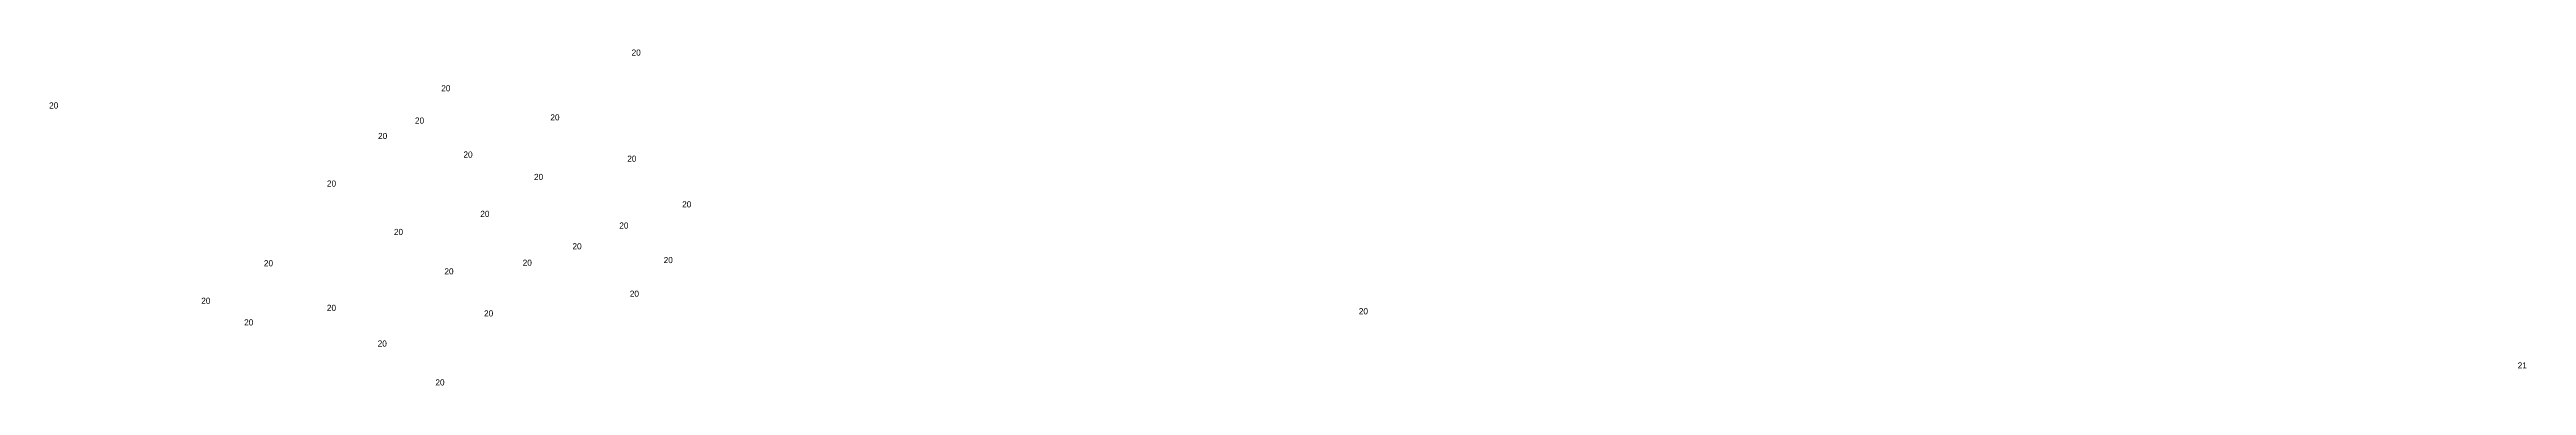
# Model space of a CAD drawing. Extents: x 538696 to 554460, y 1851264 to 1863934.
# Drawn here: x 543641.6 to 544043.3, y 1856655.4 to 1856710.1 of the extents above; entities that cross this region are included whole.
import ezdxf

# ---------------------------------------------------------------- set-up
doc = ezdxf.new("R2010")
doc.units = 0
doc.layers.add('Level 20', color=7, linetype='Continuous')

msp = doc.modelspace()

# ---------------------------------------------------------------- texts
at = {"layer": 'Level 20'}
for s, p in [('20', (543735.98, 1856709.05)), ('20', (543705.11, 1856703.25)), ('20', (543641.51, 1856700.46)), ('20', (543700.85, 1856698)), ('20', (543722.81, 1856698.53)), ('20', (543694.86, 1856695.5)), ('20', (543708.71, 1856692.48)), ('20', (543735.28, 1856691.81)), ('20', (543686.57, 1856687.76)), ('20', (543720.15, 1856688.84)), ('20', (543711.44, 1856682.84)), ('20', (543733.99, 1856680.94)), ('20', (543744.18, 1856684.39)), ('20', (543697.43, 1856679.9)), ('20', (543726.39, 1856677.58)), ('20', (543676.34, 1856674.82)), ('20', (543705.62, 1856673.5)), ('20', (543718.32, 1856674.9)), ('20', (543741.18, 1856675.34)), ('20', (543735.69, 1856669.86)), ('20', (543666.18, 1856668.72)), ('20', (543673.14, 1856665.2)), ('20', (543686.56, 1856667.56)), ('20', (543712.05, 1856666.67)), ('20', (543853.93, 1856667.02)), ('20', (543694.8, 1856661.76)), ('21', (544041.89, 1856658.21)), ('20', (543704.16, 1856655.45))]:
    msp.add_text(s, height=1, dxfattribs=at).set_placement(p)

doc.saveas('drawing.dxf')
